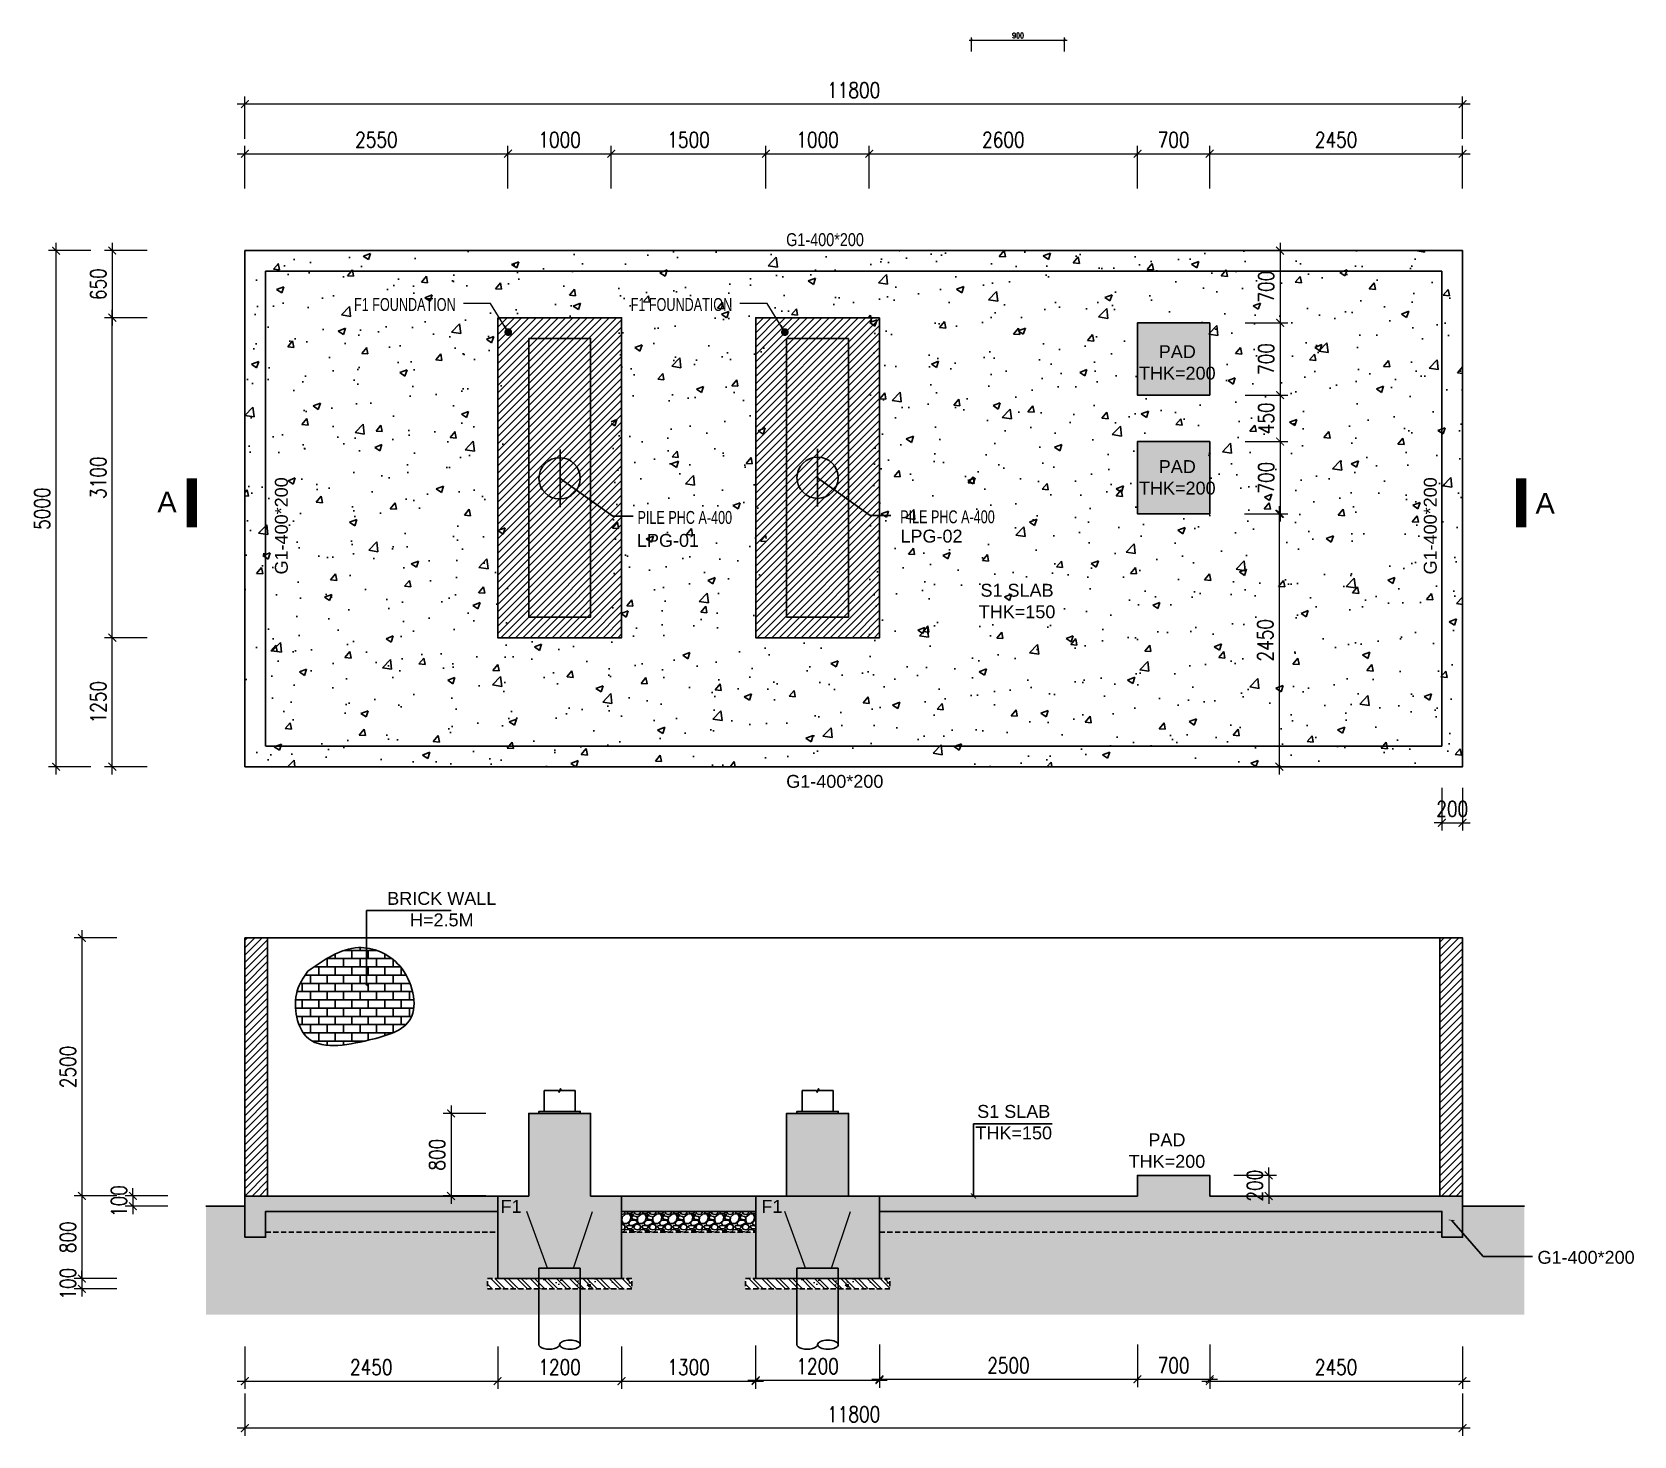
# Model space of a CAD drawing. Extents: x -1041800 to 1211622, y -13029 to 106851.
# Drawn here: x 90240 to 105763, y 33843 to 47445 of the extents above; entities that cross this region are included whole.
import ezdxf

# ---------------------------------------------------------------- set-up
doc = ezdxf.new("R2010")
doc.units = 0
doc.header["$MEASUREMENT"] = 0
doc.linetypes.add('CONTINOUS', pattern=[0])
doc.linetypes.add('HIDDEN', pattern=[0.375, 0.25, -0.125])
doc.layers.get('0').update_dxf_attribs({"lineweight": 5})
for name, color, linetype in [('AD-Dimension', 14, 'Continuous'), ('CONCRETE', 2, 'Continuous'), ('Dimension', 14, 'Continuous'), ('Hatch', 250, 'Continuous'), ('HIDDEN', 8, 'HIDDEN'), ('MANH', 9, 'Continuous')]:
    doc.layers.add(name, color=color, linetype=linetype)
doc.layers.add('Hacht', color=251, linetype='Continuous', lineweight=9)
doc.layers.add('Rebar', color=10, linetype='Continuous', lineweight=20)
doc.styles.add('Arial_1', font='arial.ttf', dxfattribs={"height": 45})
doc.styles.add('DIM', font='romans.shx', dxfattribs={"width": 0.8})
doc.styles.get("Standard").update_dxf_attribs({"font": 'arial.ttf'})
doc.dimstyles.new('20', dxfattribs={"dimscale": 20, "dimtxt": 2, "dimasz": 1, "dimexe": 1, "dimexo": 0, "dimgap": 0.8, "dimtad": 1, "dimdec": 0, "dimzin": 13, "dimdsep": 46, "dimtxsty": 'Standard', "dimblk": 'ARCHTICK', "dimcen": 1, "dimdle": 1, "dimclrd": 14, "dimclre": 14, "dimclrt": 3, "dimadec": 0, "dimazin": 0, "dimtfac": 1, "dimtdec": 0, "dimtix": 1, "dimtmove": 1, "dimatfit": 3, "dimldrblk": 'ARCHTICK', "dimfxl": 8, "dimfxlon": 1, "dimtolj": 1, "dimtzin": 13, "dimarcsym": 0})
doc.dimstyles.new('40', dxfattribs={"dimscale": 40, "dimtxt": 2, "dimasz": 1, "dimexe": 1, "dimexo": 0, "dimgap": 0.8, "dimtad": 1, "dimdec": 0, "dimzin": 13, "dimdsep": 46, "dimtxsty": 'Standard', "dimblk": 'ARCHTICK', "dimcen": 1, "dimdle": 1, "dimclrd": 14, "dimclre": 14, "dimclrt": 3, "dimadec": 0, "dimazin": 0, "dimtfac": 1, "dimtdec": 0, "dimtix": 1, "dimtmove": 1, "dimatfit": 3, "dimldrblk": 'ARCHTICK', "dimfxl": 1, "dimtolj": 1, "dimtzin": 13, "dimarcsym": 0})
doc.dimstyles.new('50', dxfattribs={"dimscale": 50, "dimtxt": 2, "dimasz": 1, "dimexe": 1, "dimexo": 0, "dimgap": 0.8, "dimtad": 1, "dimdec": 0, "dimzin": 13, "dimdsep": 46, "dimtxsty": 'Standard', "dimblk": 'ARCHTICK', "dimcen": 1, "dimdle": 1, "dimclrd": 14, "dimclre": 14, "dimclrt": 3, "dimadec": 0, "dimazin": 0, "dimtfac": 1, "dimtdec": 0, "dimtix": 1, "dimtmove": 1, "dimatfit": 3, "dimldrblk": 'ARCHTICK', "dimfxl": 8, "dimfxlon": 1, "dimtolj": 1, "dimtzin": 13, "dimarcsym": 0})
doc.dimstyles.new('AD-25', dxfattribs={"dimscale": 25, "dimtxt": 2, "dimasz": 1, "dimexe": 1, "dimexo": 0, "dimgap": 0.8, "dimtad": 1, "dimdec": 0, "dimzin": 0, "dimdsep": 46, "dimtxsty": 'DIM', "dimblk": 'ARCHTICK', "dimcen": 0.09, "dimdle": 1, "dimclrd": 14, "dimclre": 14, "dimclrt": 7, "dimadec": 0, "dimazin": 0, "dimtfac": 1, "dimtdec": 0, "dimtix": 1, "dimtmove": 2, "dimatfit": 3, "dimldrblk": 'DOT', "dimfxl": 4.5, "dimfxlon": 1, "dimtolj": 1, "dimtzin": 0, "dimlwd": 13, "dimlwe": 13, "dimarcsym": 0})
doc.dimstyles.new('AD-75', dxfattribs={"dimscale": 75, "dimtxt": 2, "dimasz": 1, "dimexe": 1, "dimexo": 0, "dimgap": 0.8, "dimtad": 1, "dimdec": 0, "dimzin": 0, "dimdsep": 46, "dimtxsty": 'DIM', "dimblk": 'ARCHTICK', "dimcen": 0.09, "dimdle": 1, "dimclrd": 14, "dimclre": 14, "dimclrt": 7, "dimadec": 0, "dimazin": 0, "dimtfac": 1, "dimtdec": 0, "dimtix": 1, "dimtmove": 2, "dimatfit": 3, "dimldrblk": 'DOT', "dimfxl": 4.5, "dimfxlon": 1, "dimtolj": 1, "dimtzin": 0, "dimlwd": 13, "dimlwe": 13, "dimarcsym": 0})

msp = doc.modelspace()

# ---------------------------------------------------------------- texts
at = {"layer": 'Dimension', "style": 'Arial_1'}
for s, width, p in [('G1-400*200', 0.8, (97547.5, 45371)), ('F1 FOUNDATION', 0.7, (93360, 44742.8)), ('F1 FOUNDATION', 0.7, (96040.5, 44742.8)), ('PILE PHC A-400', 0.7, (96106.7, 42679.6)), ('PILE PHC A-400', 0.7, (98652.1, 42685.8))]:
    msp.add_text(s, height=125, dxfattribs=dict(at, width=width)).set_placement(p)
at = {"layer": 'Dimension', "attachment_point": 2, "style": 'Arial_1'}
for s, width, insert, char_height in [('PAD\\PTHK=200 ', 1002.253, (101337.9, 44410.9), 125), ('PAD\\PTHK=200 ', 1002.253, (101337.9, 43297.3), 125), ('A', 1002.253, (91547.7, 42992.4), 200), ('A', 1002.253, (104902.9, 42979.8), 200), ('LPG-01', 3809.737, (96402.5, 42582.1), 125), ('LPG-02', 3809.737, (98955.9, 42623.7), 125), ('S1 SLAB\\PTHK=150', 3809.737, (99785, 42098.9), 125), ('G1-400*200', 3809.737, (98018.9, 40247.4), 125), ('BRICK WALL \\PH=2.5M', 5791.789, (94210.5, 39113.5), 125), ('S1 SLAB\\PTHK=150', 3809.737, (99752.9, 37049.8), 125), ('PAD\\PTHK=200 ', 1002.253, (101237.5, 36774.2), 125), ('F1', 1002.253, (94881.9, 36129.2), 125), ('F1', 1002.253, (97409.4, 36129.2), 125), ('G1-400*200', 3809.737, (105299.3, 35636), 125)]:
    msp.add_mtext_dynamic_manual_height_columns(s, width=width, gutter_width=1, heights=[0], dxfattribs=dict(at, insert=insert, char_height=char_height))
at = {"layer": 'Dimension', "char_height": 125, "attachment_point": 2, "rotation": 90, "style": 'Arial_1'}
for insert in [(92593.1, 42660.3), (103726.9, 42660.3)]:
    msp.add_mtext_dynamic_manual_height_columns('G1-400*200', width=3809.737, gutter_width=1, heights=[0], dxfattribs=dict(at, insert=insert))

# ---------------------------------------------------------------- blocks, each defined once
blk = doc.blocks.new('_ArchTick')
at = {"color": 0, "linetype": 'ByBlock', "const_width": 0.15}
blk.add_lwpolyline([(-0.5, -0.5), (0.5, 0.5)], dxfattribs=at)
blk = doc.blocks.new('*D264')
at = {"layer": 'Defpoints', "color": 0, "transparency": 16777216}
for p in [(94852, 46266), (92302, 45698), (94852, 45698)]:
    blk.add_point(p, dxfattribs=at)
at = {"layer": 'Dimension', "color": 14, "linetype": 'CONTINOUS', "lineweight": 13, "transparency": 16777216}
for p, q in [((92227, 46266), (94927, 46266)), ((92302, 45929), (92302, 46341)), ((94852, 45929), (94852, 46341))]:
    blk.add_line(p, q, dxfattribs=at)
at = {"layer": 'Dimension', "color": 14, "lineweight": 13, "transparency": 16777216, "xscale": 75, "yscale": 75, "zscale": 75, "rotation": 180}
blk.add_blockref('_ArchTick', (92302, 46266), dxfattribs=at)
at = {"layer": 'Dimension', "color": 14, "lineweight": 13, "transparency": 16777216, "xscale": 75, "yscale": 75, "zscale": 75}
blk.add_blockref('_ArchTick', (94852, 46266), dxfattribs=at)
at = {"layer": 'Dimension', "color": 7, "transparency": 16777216, "insert": (93577, 46401), "char_height": 150, "attachment_point": 5, "style": 'DIM'}
blk.add_mtext('\\A1;2550', dxfattribs=at)
blk = doc.blocks.new('_Dot')
at = {"color": 0, "linetype": 'ByBlock', "lineweight": -2}
blk.add_line((-0.5, 0), (-1, 0), dxfattribs=at)
at = {"color": 0, "linetype": 'ByBlock', "const_width": 0.5}
blk.add_lwpolyline([(-0.25, 0, 1), (0.25, 0, 1)], format="xyb", close=True, dxfattribs=at)
blk = doc.blocks.new('*D265')
at = {"layer": 'Defpoints', "color": 0, "transparency": 16777216}
for p in [(95852, 46266), (94852, 45698), (95852, 45698)]:
    blk.add_point(p, dxfattribs=at)
at = {"layer": 'Dimension', "color": 14, "linetype": 'CONTINOUS', "lineweight": 13, "transparency": 16777216}
for p, q in [((94777, 46266), (95927, 46266)), ((94852, 45929), (94852, 46341)), ((95852, 45929), (95852, 46341))]:
    blk.add_line(p, q, dxfattribs=at)
at = {"layer": 'Dimension', "color": 14, "lineweight": 13, "transparency": 16777216, "xscale": 75, "yscale": 75, "zscale": 75, "rotation": 180}
blk.add_blockref('_ArchTick', (94852, 46266), dxfattribs=at)
at = {"layer": 'Dimension', "color": 14, "lineweight": 13, "transparency": 16777216, "xscale": 75, "yscale": 75, "zscale": 75}
blk.add_blockref('_ArchTick', (95852, 46266), dxfattribs=at)
at = {"layer": 'Dimension', "color": 7, "transparency": 16777216, "insert": (95352, 46401), "char_height": 150, "attachment_point": 5, "style": 'DIM'}
blk.add_mtext('\\A1;1000', dxfattribs=at)
blk = doc.blocks.new('*D266')
at = {"layer": 'Defpoints', "color": 0, "transparency": 16777216}
for p in [(97352, 46266), (95852, 45698), (97352, 45698)]:
    blk.add_point(p, dxfattribs=at)
at = {"layer": 'Dimension', "color": 14, "linetype": 'CONTINOUS', "lineweight": 13, "transparency": 16777216}
for p, q in [((95777, 46266), (97427, 46266)), ((95852, 45929), (95852, 46341)), ((97352, 45929), (97352, 46341))]:
    blk.add_line(p, q, dxfattribs=at)
at = {"layer": 'Dimension', "color": 14, "lineweight": 13, "transparency": 16777216, "xscale": 75, "yscale": 75, "zscale": 75, "rotation": 180}
blk.add_blockref('_ArchTick', (95852, 46266), dxfattribs=at)
at = {"layer": 'Dimension', "color": 14, "lineweight": 13, "transparency": 16777216, "xscale": 75, "yscale": 75, "zscale": 75}
blk.add_blockref('_ArchTick', (97352, 46266), dxfattribs=at)
at = {"layer": 'Dimension', "color": 7, "transparency": 16777216, "insert": (96602, 46401), "char_height": 150, "attachment_point": 5, "style": 'DIM'}
blk.add_mtext('\\A1;1500', dxfattribs=at)
blk = doc.blocks.new('*D267')
at = {"layer": 'Defpoints', "color": 0, "transparency": 16777216}
for p in [(98352, 46266), (97352, 45698), (98352, 45698)]:
    blk.add_point(p, dxfattribs=at)
at = {"layer": 'Dimension', "color": 14, "linetype": 'CONTINOUS', "lineweight": 13, "transparency": 16777216}
for p, q in [((97277, 46266), (98427, 46266)), ((97352, 45929), (97352, 46341)), ((98352, 45929), (98352, 46341))]:
    blk.add_line(p, q, dxfattribs=at)
at = {"layer": 'Dimension', "color": 14, "lineweight": 13, "transparency": 16777216, "xscale": 75, "yscale": 75, "zscale": 75, "rotation": 180}
blk.add_blockref('_ArchTick', (97352, 46266), dxfattribs=at)
at = {"layer": 'Dimension', "color": 14, "lineweight": 13, "transparency": 16777216, "xscale": 75, "yscale": 75, "zscale": 75}
blk.add_blockref('_ArchTick', (98352, 46266), dxfattribs=at)
at = {"layer": 'Dimension', "color": 7, "transparency": 16777216, "insert": (97852, 46401), "char_height": 150, "attachment_point": 5, "style": 'DIM'}
blk.add_mtext('\\A1;1000', dxfattribs=at)
blk = doc.blocks.new('*D268')
at = {"layer": 'Defpoints', "color": 0, "transparency": 16777216}
for p in [(100952, 46266), (98352, 45698), (100952, 45698)]:
    blk.add_point(p, dxfattribs=at)
at = {"layer": 'Dimension', "color": 14, "linetype": 'CONTINOUS', "lineweight": 13, "transparency": 16777216}
for p, q in [((98277, 46266), (101027, 46266)), ((98352, 45929), (98352, 46341)), ((100952, 45929), (100952, 46341))]:
    blk.add_line(p, q, dxfattribs=at)
at = {"layer": 'Dimension', "color": 14, "lineweight": 13, "transparency": 16777216, "xscale": 75, "yscale": 75, "zscale": 75, "rotation": 180}
blk.add_blockref('_ArchTick', (98352, 46266), dxfattribs=at)
at = {"layer": 'Dimension', "color": 14, "lineweight": 13, "transparency": 16777216, "xscale": 75, "yscale": 75, "zscale": 75}
blk.add_blockref('_ArchTick', (100952, 46266), dxfattribs=at)
at = {"layer": 'Dimension', "color": 7, "transparency": 16777216, "insert": (99652, 46401), "char_height": 150, "attachment_point": 5, "style": 'DIM'}
blk.add_mtext('\\A1;2600', dxfattribs=at)
blk = doc.blocks.new('*D269')
at = {"layer": 'Defpoints', "color": 0, "transparency": 16777216}
for p in [(101652, 46266), (100952, 45698), (101652, 45698)]:
    blk.add_point(p, dxfattribs=at)
at = {"layer": 'Dimension', "color": 14, "linetype": 'CONTINOUS', "lineweight": 13, "transparency": 16777216}
for p, q in [((100877, 46266), (101727, 46266)), ((100952, 45929), (100952, 46341)), ((101652, 45929), (101652, 46341))]:
    blk.add_line(p, q, dxfattribs=at)
at = {"layer": 'Dimension', "color": 14, "lineweight": 13, "transparency": 16777216, "xscale": 75, "yscale": 75, "zscale": 75, "rotation": 180}
blk.add_blockref('_ArchTick', (100952, 46266), dxfattribs=at)
at = {"layer": 'Dimension', "color": 14, "lineweight": 13, "transparency": 16777216, "xscale": 75, "yscale": 75, "zscale": 75}
blk.add_blockref('_ArchTick', (101652, 46266), dxfattribs=at)
at = {"layer": 'Dimension', "color": 7, "transparency": 16777216, "insert": (101302, 46401), "char_height": 150, "attachment_point": 5, "style": 'DIM'}
blk.add_mtext('\\A1;700', dxfattribs=at)
blk = doc.blocks.new('*D270')
at = {"layer": 'Defpoints', "color": 0, "transparency": 16777216}
for p in [(104102, 46266), (101652, 45698), (104102, 45698)]:
    blk.add_point(p, dxfattribs=at)
at = {"layer": 'Dimension', "color": 14, "linetype": 'CONTINOUS', "lineweight": 13, "transparency": 16777216}
for p, q in [((101577, 46266), (104177, 46266)), ((101652, 45929), (101652, 46341)), ((104102, 45929), (104102, 46341))]:
    blk.add_line(p, q, dxfattribs=at)
at = {"layer": 'Dimension', "color": 14, "lineweight": 13, "transparency": 16777216, "xscale": 75, "yscale": 75, "zscale": 75, "rotation": 180}
blk.add_blockref('_ArchTick', (101652, 46266), dxfattribs=at)
at = {"layer": 'Dimension', "color": 14, "lineweight": 13, "transparency": 16777216, "xscale": 75, "yscale": 75, "zscale": 75}
blk.add_blockref('_ArchTick', (104102, 46266), dxfattribs=at)
at = {"layer": 'Dimension', "color": 7, "transparency": 16777216, "insert": (102877, 46401), "char_height": 150, "attachment_point": 5, "style": 'DIM'}
blk.add_mtext('\\A1;2450', dxfattribs=at)
blk = doc.blocks.new('*D271')
at = {"layer": 'Defpoints', "color": 0, "transparency": 16777216}
for p in [(91622, 45327), (91017, 44677), (91622, 44677)]:
    blk.add_point(p, dxfattribs=at)
at = {"layer": 'Dimension', "color": 14, "linetype": 'CONTINOUS', "lineweight": 13, "transparency": 16777216}
for p, q in [((91017, 45402), (91017, 44602)), ((91355, 45327), (90942, 45327)), ((91355, 44677), (90942, 44677))]:
    blk.add_line(p, q, dxfattribs=at)
at = {"layer": 'Dimension', "color": 14, "lineweight": 13, "transparency": 16777216, "xscale": 75, "yscale": 75, "zscale": 75}
for p, rotation in [((91017, 45327), 90), ((91017, 44677), 270)]:
    blk.add_blockref('_ArchTick', p, dxfattribs=dict(at, rotation=rotation))
at = {"layer": 'Dimension', "color": 7, "transparency": 16777216, "insert": (90882, 45002), "char_height": 150, "attachment_point": 5, "rotation": 90, "style": 'DIM'}
blk.add_mtext('\\A1;650', dxfattribs=at)
blk = doc.blocks.new('*D272')
at = {"layer": 'Defpoints', "color": 0, "transparency": 16777216}
for p in [(90473, 45327), (91622, 45327), (91622, 40327)]:
    blk.add_point(p, dxfattribs=at)
at = {"layer": 'Dimension', "color": 14, "linetype": 'CONTINOUS', "lineweight": 13, "transparency": 16777216}
for p, q in [((90473, 40252), (90473, 45402)), ((90811, 45327), (90398, 45327)), ((90811, 40327), (90398, 40327))]:
    blk.add_line(p, q, dxfattribs=at)
at = {"layer": 'Dimension', "color": 14, "lineweight": 13, "transparency": 16777216, "xscale": 75, "yscale": 75, "zscale": 75}
for p, rotation in [((90473, 45327), 90), ((90473, 40327), 270)]:
    blk.add_blockref('_ArchTick', p, dxfattribs=dict(at, rotation=rotation))
at = {"layer": 'Dimension', "color": 7, "transparency": 16777216, "insert": (90338, 42827), "char_height": 150, "attachment_point": 5, "rotation": 90, "style": 'DIM'}
blk.add_mtext('\\A1;5000', dxfattribs=at)
blk = doc.blocks.new('*D273')
at = {"layer": 'Defpoints', "color": 0, "transparency": 16777216}
for p in [(92302, 46747), (92302, 45579), (104102, 45579)]:
    blk.add_point(p, dxfattribs=at)
at = {"layer": 'Dimension', "color": 14, "linetype": 'CONTINOUS', "lineweight": 13, "transparency": 16777216}
for p, q in [((104177, 46747), (92227, 46747)), ((92302, 46409), (92302, 46822)), ((104102, 46409), (104102, 46822))]:
    blk.add_line(p, q, dxfattribs=at)
at = {"layer": 'Dimension', "color": 14, "lineweight": 13, "transparency": 16777216, "xscale": 75, "yscale": 75, "zscale": 75, "rotation": 180}
blk.add_blockref('_ArchTick', (92302, 46747), dxfattribs=at)
at = {"layer": 'Dimension', "color": 14, "lineweight": 13, "transparency": 16777216, "xscale": 75, "yscale": 75, "zscale": 75}
blk.add_blockref('_ArchTick', (104102, 46747), dxfattribs=at)
at = {"layer": 'Dimension', "color": 7, "transparency": 16777216, "insert": (98202, 46882), "char_height": 150, "attachment_point": 5, "style": 'DIM'}
blk.add_mtext('\\A1;11800', dxfattribs=at)
blk = doc.blocks.new('*D279')
at = {"layer": 'Defpoints', "color": 0, "transparency": 16777216}
for p in [(101837, 45327), (101652, 44627), (102334, 44627)]:
    blk.add_point(p, dxfattribs=at)
at = {"layer": 'Dimension', "color": 14, "linetype": 'CONTINOUS', "lineweight": 13, "transparency": 16777216}
for p, q in [((102334, 45402), (102334, 44552)), ((101997, 45327), (102409, 45327)), ((101997, 44627), (102409, 44627))]:
    blk.add_line(p, q, dxfattribs=at)
at = {"layer": 'Dimension', "color": 14, "lineweight": 13, "transparency": 16777216, "xscale": 75, "yscale": 75, "zscale": 75}
for p, rotation in [((102334, 45327), 90), ((102334, 44627), 270)]:
    blk.add_blockref('_ArchTick', p, dxfattribs=dict(at, rotation=rotation))
at = {"layer": 'Dimension', "color": 7, "transparency": 16777216, "insert": (102199, 44977), "char_height": 150, "attachment_point": 5, "rotation": 90, "style": 'DIM'}
blk.add_mtext('\\A1;700', dxfattribs=at)
blk = doc.blocks.new('*D274')
at = {"layer": 'Defpoints', "color": 0, "transparency": 16777216}
for p in [(101837, 44627), (101837, 43927), (102334, 43927)]:
    blk.add_point(p, dxfattribs=at)
at = {"layer": 'Dimension', "color": 14, "linetype": 'CONTINOUS', "lineweight": 13, "transparency": 16777216}
for p, q in [((101997, 44627), (102409, 44627)), ((102334, 44702), (102334, 43852)), ((101997, 43927), (102409, 43927))]:
    blk.add_line(p, q, dxfattribs=at)
at = {"layer": 'Dimension', "color": 14, "lineweight": 13, "transparency": 16777216, "xscale": 75, "yscale": 75, "zscale": 75}
for p, rotation in [((102334, 44627), 90), ((102334, 43927), 270)]:
    blk.add_blockref('_ArchTick', p, dxfattribs=dict(at, rotation=rotation))
at = {"layer": 'Dimension', "color": 7, "transparency": 16777216, "insert": (102199, 44277), "char_height": 150, "attachment_point": 5, "rotation": 90, "style": 'DIM'}
blk.add_mtext('\\A1;700', dxfattribs=at)
blk = doc.blocks.new('*D275')
at = {"layer": 'Defpoints', "color": 0, "transparency": 16777216}
for p in [(101837, 43927), (101837, 43477), (102334, 43477)]:
    blk.add_point(p, dxfattribs=at)
at = {"layer": 'Dimension', "color": 14, "linetype": 'CONTINOUS', "lineweight": 13, "transparency": 16777216}
for p, q in [((102334, 44002), (102334, 43402)), ((101997, 43927), (102409, 43927)), ((101997, 43477), (102409, 43477))]:
    blk.add_line(p, q, dxfattribs=at)
at = {"layer": 'Dimension', "color": 14, "lineweight": 13, "transparency": 16777216, "xscale": 75, "yscale": 75, "zscale": 75}
for p, rotation in [((102334, 43927), 90), ((102334, 43477), 270)]:
    blk.add_blockref('_ArchTick', p, dxfattribs=dict(at, rotation=rotation))
at = {"layer": 'Dimension', "color": 7, "transparency": 16777216, "insert": (102199, 43702), "char_height": 150, "attachment_point": 5, "rotation": 90, "style": 'DIM'}
blk.add_mtext('\\A1;450', dxfattribs=at)
blk = doc.blocks.new('*D276')
at = {"layer": 'Defpoints', "color": 0, "transparency": 16777216}
for p in [(101837, 43477), (101837, 42777), (102334, 42777)]:
    blk.add_point(p, dxfattribs=at)
at = {"layer": 'Dimension', "color": 14, "linetype": 'CONTINOUS', "lineweight": 13, "transparency": 16777216}
for p, q in [((101997, 43477), (102409, 43477)), ((102334, 43552), (102334, 42702)), ((101997, 42777), (102409, 42777))]:
    blk.add_line(p, q, dxfattribs=at)
at = {"layer": 'Dimension', "color": 14, "lineweight": 13, "transparency": 16777216, "xscale": 75, "yscale": 75, "zscale": 75}
for p, rotation in [((102334, 43477), 90), ((102334, 42777), 270)]:
    blk.add_blockref('_ArchTick', p, dxfattribs=dict(at, rotation=rotation))
at = {"layer": 'Dimension', "color": 7, "transparency": 16777216, "insert": (102199, 43127), "char_height": 150, "attachment_point": 5, "rotation": 90, "style": 'DIM'}
blk.add_mtext('\\A1;700', dxfattribs=at)
blk = doc.blocks.new('*D280')
at = {"layer": 'Defpoints', "color": 0, "transparency": 16777216}
for p in [(101652, 42777), (101829, 40327), (102326, 40327)]:
    blk.add_point(p, dxfattribs=at)
at = {"layer": 'Dimension', "color": 14, "linetype": 'CONTINOUS', "lineweight": 13, "transparency": 16777216}
for p, q in [((102326, 42852), (102326, 40252)), ((101988, 42777), (102401, 42777)), ((101988, 40327), (102401, 40327))]:
    blk.add_line(p, q, dxfattribs=at)
at = {"layer": 'Dimension', "color": 14, "lineweight": 13, "transparency": 16777216, "xscale": 75, "yscale": 75, "zscale": 75}
for p, rotation in [((102326, 42777), 90), ((102326, 40327), 270)]:
    blk.add_blockref('_ArchTick', p, dxfattribs=dict(at, rotation=rotation))
at = {"layer": 'Dimension', "color": 7, "transparency": 16777216, "insert": (102191, 41552), "char_height": 150, "attachment_point": 5, "rotation": 90, "style": 'DIM'}
blk.add_mtext('\\A1;2450', dxfattribs=at)
blk = doc.blocks.new('*D281')
at = {"layer": 'Defpoints', "color": 0, "transparency": 16777216}
for p in [(101652, 36368), (101652, 36168), (102224, 36168)]:
    blk.add_point(p, dxfattribs=at)
at = {"layer": 'Dimension', "color": 14, "linetype": 'CONTINOUS', "lineweight": 13, "transparency": 16777216}
for p, q in [((101886, 36368), (102299, 36368)), ((102224, 36368), (102224, 36443)), ((102224, 36368), (102224, 36168)), ((101886, 36168), (102299, 36168)), ((102224, 36168), (102224, 36093))]:
    blk.add_line(p, q, dxfattribs=at)
at = {"layer": 'Dimension', "color": 14, "lineweight": 13, "transparency": 16777216, "xscale": 75, "yscale": 75, "zscale": 75}
for p, rotation in [((102224, 36368), 270), ((102224, 36168), 90)]:
    blk.add_blockref('_ArchTick', p, dxfattribs=dict(at, rotation=rotation))
at = {"layer": 'Dimension', "color": 7, "transparency": 16777216, "insert": (102089, 36268), "char_height": 150, "attachment_point": 5, "rotation": 90, "style": 'DIM'}
blk.add_mtext('\\A1;200', dxfattribs=at)
blk = doc.blocks.new('*D277')
at = {"layer": 'Defpoints', "color": 0, "transparency": 16777216}
for p in [(92302, 38668), (90723, 36168), (92302, 36168)]:
    blk.add_point(p, dxfattribs=at)
at = {"layer": 'Dimension', "color": 14, "linetype": 'CONTINOUS', "lineweight": 13, "transparency": 16777216}
for p, q in [((91060, 38668), (90648, 38668)), ((90723, 38743), (90723, 36093)), ((91060, 36168), (90648, 36168))]:
    blk.add_line(p, q, dxfattribs=at)
at = {"layer": 'Dimension', "color": 14, "lineweight": 13, "transparency": 16777216, "xscale": 75, "yscale": 75, "zscale": 75}
for p, rotation in [((90723, 38668), 90), ((90723, 36168), 270)]:
    blk.add_blockref('_ArchTick', p, dxfattribs=dict(at, rotation=rotation))
at = {"layer": 'Dimension', "color": 7, "transparency": 16777216, "insert": (90588, 37418), "char_height": 150, "attachment_point": 5, "rotation": 90, "style": 'DIM'}
blk.add_mtext('\\A1;2500', dxfattribs=at)
blk = doc.blocks.new('*D250')
at = {"layer": 'Defpoints', "color": 0, "transparency": 16777216}
for p in [(94844, 36968), (94300, 36168), (94844, 36168)]:
    blk.add_point(p, dxfattribs=at)
at = {"layer": 'Dimension', "color": 14, "linetype": 'CONTINOUS', "lineweight": 13, "transparency": 16777216}
for p, q in [((94637, 36968), (94225, 36968)), ((94300, 37043), (94300, 36093)), ((94637, 36168), (94225, 36168))]:
    blk.add_line(p, q, dxfattribs=at)
at = {"layer": 'Dimension', "color": 14, "lineweight": 13, "transparency": 16777216, "xscale": 75, "yscale": 75, "zscale": 75}
for p, rotation in [((94300, 36968), 90), ((94300, 36168), 270)]:
    blk.add_blockref('_ArchTick', p, dxfattribs=dict(at, rotation=rotation))
at = {"layer": 'Dimension', "color": 7, "transparency": 16777216, "insert": (94165, 36568), "char_height": 150, "attachment_point": 5, "rotation": 90, "style": 'DIM'}
blk.add_mtext('\\A1;800', dxfattribs=at)
blk = doc.blocks.new('*D251')
at = {"layer": 'Defpoints', "color": 0, "transparency": 16777216}
for p in [(91267, 36168), (90723, 35368), (91267, 35368)]:
    blk.add_point(p, dxfattribs=at)
at = {"layer": 'Dimension', "color": 14, "linetype": 'CONTINOUS', "lineweight": 13, "transparency": 16777216}
for p, q in [((90723, 36243), (90723, 35293)), ((91060, 36168), (90648, 36168)), ((91060, 35368), (90648, 35368))]:
    blk.add_line(p, q, dxfattribs=at)
at = {"layer": 'Dimension', "color": 14, "lineweight": 13, "transparency": 16777216, "xscale": 75, "yscale": 75, "zscale": 75}
for p, rotation in [((90723, 36168), 90), ((90723, 35368), 270)]:
    blk.add_blockref('_ArchTick', p, dxfattribs=dict(at, rotation=rotation))
at = {"layer": 'Dimension', "color": 7, "transparency": 16777216, "insert": (90588, 35768), "char_height": 150, "attachment_point": 5, "rotation": 90, "style": 'DIM'}
blk.add_mtext('\\A1;800', dxfattribs=at)
blk = doc.blocks.new('*D252')
at = {"layer": 'Defpoints', "color": 0, "transparency": 16777216}
for p in [(90723, 35268), (91267, 35368), (91267, 35268)]:
    blk.add_point(p, dxfattribs=at)
at = {"layer": 'Dimension', "color": 14, "linetype": 'CONTINOUS', "lineweight": 13, "transparency": 16777216}
for p, q in [((90723, 35368), (90723, 35443)), ((91060, 35368), (90648, 35368)), ((91060, 35268), (90648, 35268)), ((90723, 35368), (90723, 35268)), ((90723, 35268), (90723, 35193))]:
    blk.add_line(p, q, dxfattribs=at)
at = {"layer": 'Dimension', "color": 14, "lineweight": 13, "transparency": 16777216, "xscale": 75, "yscale": 75, "zscale": 75}
for p, rotation in [((90723, 35368), 270), ((90723, 35268), 90)]:
    blk.add_blockref('_ArchTick', p, dxfattribs=dict(at, rotation=rotation))
at = {"layer": 'Dimension', "color": 7, "transparency": 16777216, "insert": (90588, 35318), "char_height": 150, "attachment_point": 5, "rotation": 90, "style": 'DIM'}
blk.add_mtext('\\A1;100', dxfattribs=at)
blk = doc.blocks.new('*D278')
at = {"layer": 'Defpoints', "color": 0, "transparency": 16777216}
for p in [(91217, 36068), (91761, 36168), (91924, 36068)]:
    blk.add_point(p, dxfattribs=at)
at = {"layer": 'Dimension', "color": 14, "linetype": 'CONTINOUS', "lineweight": 13, "transparency": 16777216}
for p, q in [((91217, 36168), (91217, 36243)), ((91555, 36168), (91142, 36168)), ((91555, 36068), (91142, 36068)), ((91217, 36168), (91217, 36068)), ((91217, 36068), (91217, 35993))]:
    blk.add_line(p, q, dxfattribs=at)
at = {"layer": 'Dimension', "color": 14, "lineweight": 13, "transparency": 16777216, "xscale": 75, "yscale": 75, "zscale": 75}
for p, rotation in [((91217, 36168), 270), ((91217, 36068), 90)]:
    blk.add_blockref('_ArchTick', p, dxfattribs=dict(at, rotation=rotation))
at = {"layer": 'Dimension', "color": 7, "transparency": 16777216, "insert": (91082, 36118), "char_height": 150, "attachment_point": 5, "rotation": 90, "style": 'DIM'}
blk.add_mtext('\\A1;100', dxfattribs=at)
blk = doc.blocks.new('*D253')
at = {"layer": 'Defpoints', "color": 0, "transparency": 16777216}
for p in [(92302, 34936), (94752, 34936), (94752, 34374)]:
    blk.add_point(p, dxfattribs=at)
at = {"layer": 'Dimension', "color": 14, "linetype": 'CONTINOUS', "lineweight": 13, "transparency": 16777216}
for p, q in [((92302, 34711), (92302, 34299)), ((94752, 34711), (94752, 34299)), ((92227, 34374), (94827, 34374))]:
    blk.add_line(p, q, dxfattribs=at)
at = {"layer": 'Dimension', "color": 14, "lineweight": 13, "transparency": 16777216, "xscale": 75, "yscale": 75, "zscale": 75, "rotation": 180}
blk.add_blockref('_ArchTick', (92302, 34374), dxfattribs=at)
at = {"layer": 'Dimension', "color": 14, "lineweight": 13, "transparency": 16777216, "xscale": 75, "yscale": 75, "zscale": 75}
blk.add_blockref('_ArchTick', (94752, 34374), dxfattribs=at)
at = {"layer": 'Dimension', "color": 7, "transparency": 16777216, "insert": (93527, 34509), "char_height": 150, "attachment_point": 5, "style": 'DIM'}
blk.add_mtext('\\A1;2450', dxfattribs=at)
blk = doc.blocks.new('*D254')
at = {"layer": 'Defpoints', "color": 0, "transparency": 16777216}
for p in [(94752, 34936), (95952, 34936), (95952, 34374)]:
    blk.add_point(p, dxfattribs=at)
at = {"layer": 'Dimension', "color": 14, "linetype": 'CONTINOUS', "lineweight": 13, "transparency": 16777216}
for p, q in [((94752, 34711), (94752, 34299)), ((95952, 34711), (95952, 34299)), ((94677, 34374), (96027, 34374))]:
    blk.add_line(p, q, dxfattribs=at)
at = {"layer": 'Dimension', "color": 14, "lineweight": 13, "transparency": 16777216, "xscale": 75, "yscale": 75, "zscale": 75, "rotation": 180}
blk.add_blockref('_ArchTick', (94752, 34374), dxfattribs=at)
at = {"layer": 'Dimension', "color": 14, "lineweight": 13, "transparency": 16777216, "xscale": 75, "yscale": 75, "zscale": 75}
blk.add_blockref('_ArchTick', (95952, 34374), dxfattribs=at)
at = {"layer": 'Dimension', "color": 7, "transparency": 16777216, "insert": (95352, 34509), "char_height": 150, "attachment_point": 5, "style": 'DIM'}
blk.add_mtext('\\A1;1200', dxfattribs=at)
blk = doc.blocks.new('*D255')
at = {"layer": 'Defpoints', "color": 0, "transparency": 16777216}
for p in [(95952, 34936), (97252, 34936), (97252, 34374)]:
    blk.add_point(p, dxfattribs=at)
at = {"layer": 'Dimension', "color": 14, "linetype": 'CONTINOUS', "lineweight": 13, "transparency": 16777216}
for p, q in [((95952, 34711), (95952, 34299)), ((97252, 34711), (97252, 34299)), ((95877, 34374), (97327, 34374))]:
    blk.add_line(p, q, dxfattribs=at)
at = {"layer": 'Dimension', "color": 14, "lineweight": 13, "transparency": 16777216, "xscale": 75, "yscale": 75, "zscale": 75, "rotation": 180}
blk.add_blockref('_ArchTick', (95952, 34374), dxfattribs=at)
at = {"layer": 'Dimension', "color": 14, "lineweight": 13, "transparency": 16777216, "xscale": 75, "yscale": 75, "zscale": 75}
blk.add_blockref('_ArchTick', (97252, 34374), dxfattribs=at)
at = {"layer": 'Dimension', "color": 7, "transparency": 16777216, "insert": (96602, 34509), "char_height": 150, "attachment_point": 5, "style": 'DIM'}
blk.add_mtext('\\A1;1300', dxfattribs=at)
blk = doc.blocks.new('*D256')
at = {"layer": 'Defpoints', "color": 0, "transparency": 16777216}
for p in [(97252, 34936), (98452, 34936), (98452, 34383)]:
    blk.add_point(p, dxfattribs=at)
at = {"layer": 'Dimension', "color": 14, "linetype": 'CONTINOUS', "lineweight": 13, "transparency": 16777216}
for p, q in [((97252, 34720), (97252, 34308)), ((98452, 34720), (98452, 34308)), ((97177, 34383), (98527, 34383))]:
    blk.add_line(p, q, dxfattribs=at)
at = {"layer": 'Dimension', "color": 14, "lineweight": 13, "transparency": 16777216, "xscale": 75, "yscale": 75, "zscale": 75, "rotation": 180}
blk.add_blockref('_ArchTick', (97252, 34383), dxfattribs=at)
at = {"layer": 'Dimension', "color": 14, "lineweight": 13, "transparency": 16777216, "xscale": 75, "yscale": 75, "zscale": 75}
blk.add_blockref('_ArchTick', (98452, 34383), dxfattribs=at)
at = {"layer": 'Dimension', "color": 7, "transparency": 16777216, "insert": (97852, 34518), "char_height": 150, "attachment_point": 5, "style": 'DIM'}
blk.add_mtext('\\A1;1200', dxfattribs=at)
blk = doc.blocks.new('*D257')
at = {"layer": 'Defpoints', "color": 0, "transparency": 16777216}
for p in [(98452, 34936), (100952, 34936), (100952, 34392)]:
    blk.add_point(p, dxfattribs=at)
at = {"layer": 'Dimension', "color": 14, "linetype": 'CONTINOUS', "lineweight": 13, "transparency": 16777216}
for p, q in [((98452, 34729), (98452, 34317)), ((100952, 34729), (100952, 34317)), ((98377, 34392), (101027, 34392))]:
    blk.add_line(p, q, dxfattribs=at)
at = {"layer": 'Dimension', "color": 14, "lineweight": 13, "transparency": 16777216, "xscale": 75, "yscale": 75, "zscale": 75, "rotation": 180}
blk.add_blockref('_ArchTick', (98452, 34392), dxfattribs=at)
at = {"layer": 'Dimension', "color": 14, "lineweight": 13, "transparency": 16777216, "xscale": 75, "yscale": 75, "zscale": 75}
blk.add_blockref('_ArchTick', (100952, 34392), dxfattribs=at)
at = {"layer": 'Dimension', "color": 7, "transparency": 16777216, "insert": (99702, 34527), "char_height": 150, "attachment_point": 5, "style": 'DIM'}
blk.add_mtext('\\A1;2500', dxfattribs=at)
blk = doc.blocks.new('*D258')
at = {"layer": 'Defpoints', "color": 0, "transparency": 16777216}
for p in [(100952, 34936), (101652, 34936), (101652, 34392)]:
    blk.add_point(p, dxfattribs=at)
at = {"layer": 'Dimension', "color": 14, "linetype": 'CONTINOUS', "lineweight": 13, "transparency": 16777216}
for p, q in [((100952, 34729), (100952, 34317)), ((101652, 34729), (101652, 34317)), ((100877, 34392), (101727, 34392))]:
    blk.add_line(p, q, dxfattribs=at)
at = {"layer": 'Dimension', "color": 14, "lineweight": 13, "transparency": 16777216, "xscale": 75, "yscale": 75, "zscale": 75, "rotation": 180}
blk.add_blockref('_ArchTick', (100952, 34392), dxfattribs=at)
at = {"layer": 'Dimension', "color": 14, "lineweight": 13, "transparency": 16777216, "xscale": 75, "yscale": 75, "zscale": 75}
blk.add_blockref('_ArchTick', (101652, 34392), dxfattribs=at)
at = {"layer": 'Dimension', "color": 7, "transparency": 16777216, "insert": (101302, 34527), "char_height": 150, "attachment_point": 5, "style": 'DIM'}
blk.add_mtext('\\A1;700', dxfattribs=at)
blk = doc.blocks.new('*D259')
at = {"layer": 'Defpoints', "color": 0, "transparency": 16777216}
for p in [(101652, 34936), (104102, 34936), (104102, 34374)]:
    blk.add_point(p, dxfattribs=at)
at = {"layer": 'Dimension', "color": 14, "linetype": 'CONTINOUS', "lineweight": 13, "transparency": 16777216}
for p, q in [((101652, 34711), (101652, 34299)), ((104102, 34711), (104102, 34299)), ((101577, 34374), (104177, 34374))]:
    blk.add_line(p, q, dxfattribs=at)
at = {"layer": 'Dimension', "color": 14, "lineweight": 13, "transparency": 16777216, "xscale": 75, "yscale": 75, "zscale": 75, "rotation": 180}
blk.add_blockref('_ArchTick', (101652, 34374), dxfattribs=at)
at = {"layer": 'Dimension', "color": 14, "lineweight": 13, "transparency": 16777216, "xscale": 75, "yscale": 75, "zscale": 75}
blk.add_blockref('_ArchTick', (104102, 34374), dxfattribs=at)
at = {"layer": 'Dimension', "color": 7, "transparency": 16777216, "insert": (102877, 34509), "char_height": 150, "attachment_point": 5, "style": 'DIM'}
blk.add_mtext('\\A1;2450', dxfattribs=at)
blk = doc.blocks.new('*D260')
at = {"layer": 'Defpoints', "color": 0, "transparency": 16777216}
for p in [(92302, 34862), (104102, 34862), (92302, 33918)]:
    blk.add_point(p, dxfattribs=at)
at = {"layer": 'Dimension', "color": 14, "linetype": 'CONTINOUS', "lineweight": 13, "transparency": 16777216}
for p, q in [((92302, 34255), (92302, 33843)), ((104102, 34255), (104102, 33843)), ((104177, 33918), (92227, 33918))]:
    blk.add_line(p, q, dxfattribs=at)
at = {"layer": 'Dimension', "color": 14, "lineweight": 13, "transparency": 16777216, "xscale": 75, "yscale": 75, "zscale": 75, "rotation": 180}
blk.add_blockref('_ArchTick', (92302, 33918), dxfattribs=at)
at = {"layer": 'Dimension', "color": 14, "lineweight": 13, "transparency": 16777216, "xscale": 75, "yscale": 75, "zscale": 75}
blk.add_blockref('_ArchTick', (104102, 33918), dxfattribs=at)
at = {"layer": 'Dimension', "color": 7, "transparency": 16777216, "insert": (98202, 34053), "char_height": 150, "attachment_point": 5, "style": 'DIM'}
blk.add_mtext('\\A1;11800', dxfattribs=at)
blk = doc.blocks.new('A$C068B2F09')
at = {"layer": 'Dimension', "linetype": 'Continuous', "flags": 128}
for points in [[(117, 784), (117, 45)], [(117, 784), (517, 784)], [(517, 784), (517, 45)]]:
    blk.add_lwpolyline(points, dxfattribs=at)
at = {"layer": 'Dimension', "linetype": 'Continuous'}
blk.add_ellipse((217, 44), major_axis=(-100, 0), ratio=0.440396, start_param=6.253819, end_param=9.424778, dxfattribs=at)
blk.add_ellipse((417, 44), major_axis=(-100, 0), ratio=0.440396, dxfattribs=at)
at = {"layer": 'Rebar', "linetype": 'Continuous'}
for points in [[(200, 784), (0, 1334)], [(451, 784), (635, 1334)]]:
    blk.add_lwpolyline(points, dxfattribs=at)
blk = doc.blocks.new('*D261')
at = {"layer": 'AD-Dimension', "color": 14, "linetype": 'CONTINOUS', "lineweight": 13, "ltscale": 100, "transparency": 16777216}
for p, q in [((99320, 47367), (100270, 47367)), ((99345, 47255), (99345, 47392)), ((100245, 47255), (100245, 47392))]:
    blk.add_line(p, q, dxfattribs=at)
at = {"layer": 'Defpoints', "color": 0, "ltscale": 100, "transparency": 16777216}
for p in [(100245, 47367), (99345, 47046), (100245, 47046)]:
    blk.add_point(p, dxfattribs=at)
at = {"layer": 'AD-Dimension', "color": 14, "lineweight": 13, "ltscale": 100, "transparency": 16777216, "xscale": 25, "yscale": 25, "zscale": 25, "rotation": 180}
blk.add_blockref('_ArchTick', (99345, 47367), dxfattribs=at)
at = {"layer": 'AD-Dimension', "color": 14, "lineweight": 13, "ltscale": 100, "transparency": 16777216, "xscale": 25, "yscale": 25, "zscale": 25}
blk.add_blockref('_ArchTick', (100245, 47367), dxfattribs=at)
at = {"layer": 'AD-Dimension', "color": 7, "ltscale": 100, "transparency": 16777216, "insert": (99795, 47412), "char_height": 50, "attachment_point": 5, "style": 'DIM'}
blk.add_mtext('\\A1;900', dxfattribs=at)
blk = doc.blocks.new('*D262')
at = {"layer": 'Defpoints', "color": 0, "transparency": 16777216}
for p in [(91017, 41577), (91446, 41577), (91446, 40327)]:
    blk.add_point(p, dxfattribs=at)
at = {"layer": 'Dimension', "color": 14, "linetype": 'CONTINOUS', "lineweight": 13, "transparency": 16777216}
for p, q in [((91017, 40252), (91017, 41652)), ((91355, 41577), (90942, 41577)), ((91355, 40327), (90942, 40327))]:
    blk.add_line(p, q, dxfattribs=at)
at = {"layer": 'Dimension', "color": 14, "lineweight": 13, "transparency": 16777216, "xscale": 75, "yscale": 75, "zscale": 75}
for p, rotation in [((91017, 41577), 90), ((91017, 40327), 270)]:
    blk.add_blockref('_ArchTick', p, dxfattribs=dict(at, rotation=rotation))
at = {"layer": 'Dimension', "color": 7, "transparency": 16777216, "insert": (90882, 40952), "char_height": 150, "attachment_point": 5, "rotation": 90, "style": 'DIM'}
blk.add_mtext('\\A1;1250', dxfattribs=at)
blk = doc.blocks.new('*D263')
at = {"layer": 'Defpoints', "color": 0, "transparency": 16777216}
for p in [(91017, 44677), (91373, 44677), (91373, 41577)]:
    blk.add_point(p, dxfattribs=at)
at = {"layer": 'Dimension', "color": 14, "linetype": 'CONTINOUS', "lineweight": 13, "transparency": 16777216}
for p, q in [((91017, 41502), (91017, 44752)), ((91355, 44677), (90942, 44677)), ((91355, 41577), (90942, 41577))]:
    blk.add_line(p, q, dxfattribs=at)
at = {"layer": 'Dimension', "color": 14, "lineweight": 13, "transparency": 16777216, "xscale": 75, "yscale": 75, "zscale": 75}
for p, rotation in [((91017, 44677), 90), ((91017, 41577), 270)]:
    blk.add_blockref('_ArchTick', p, dxfattribs=dict(at, rotation=rotation))
at = {"layer": 'Dimension', "color": 7, "transparency": 16777216, "insert": (90882, 43127), "char_height": 150, "attachment_point": 5, "rotation": 90, "style": 'DIM'}
blk.add_mtext('\\A1;3100', dxfattribs=at)
blk = doc.blocks.new('*D282')
at = {"layer": 'Defpoints', "color": 0, "transparency": 16777216}
for p in [(103902, 40527), (104102, 40527), (104102, 39783)]:
    blk.add_point(p, dxfattribs=at)
at = {"layer": 'Dimension', "color": 14, "linetype": 'CONTINOUS', "lineweight": 13, "transparency": 16777216}
for p, q in [((103902, 40121), (103902, 39708)), ((104102, 40121), (104102, 39708)), ((103902, 39783), (103827, 39783)), ((103902, 39783), (104102, 39783)), ((104102, 39783), (104177, 39783))]:
    blk.add_line(p, q, dxfattribs=at)
at = {"layer": 'Dimension', "color": 14, "lineweight": 13, "transparency": 16777216, "xscale": 75, "yscale": 75, "zscale": 75}
blk.add_blockref('_ArchTick', (103902, 39783), dxfattribs=at)
at = {"layer": 'Dimension', "color": 14, "lineweight": 13, "transparency": 16777216, "xscale": 75, "yscale": 75, "zscale": 75, "rotation": 180}
blk.add_blockref('_ArchTick', (104102, 39783), dxfattribs=at)
at = {"layer": 'Dimension', "color": 7, "transparency": 16777216, "insert": (104002, 39918), "char_height": 150, "attachment_point": 5, "style": 'DIM'}
blk.add_mtext('\\A1;200', dxfattribs=at)

# ---------------------------------------------------------------- dimensions: what is measured, and where the dimension line sits
at = {"layer": 'AD-Dimension', "ltscale": 100}
dim = msp.add_linear_dim(base=(100245.3, 47367.1), p1=(99345.3, 47046.1), p2=(100245.3, 47046.1), dimstyle='AD-25', dxfattribs=at)
dim.commit()
dim.dimension.update_dxf_attribs({"geometry": '*D261', "text_midpoint": (99795.3, 47412.1)})
at = {"layer": 'Dimension'}
for base, p1, p2, picture, middle in [((92302.5, 46746.7), (104102.5, 45579.3), (92302.5, 45579.3), '*D273', (98202.5, 46881.7)), ((94852.4, 46266), (92302.5, 45698), (94852.4, 45698), '*D264', (93577.4, 46401)), ((95852.4, 46266), (94852.4, 45698), (95852.4, 45698), '*D265', (95352.4, 46401)), ((97352.4, 46266), (95852.4, 45698), (97352.4, 45698), '*D266', (96602.4, 46401)), ((98352.4, 46266), (97352.4, 45698), (98352.4, 45698), '*D267', (97852.4, 46401)), ((100952.1, 46266), (98352.4, 45698), (100952.1, 45698), '*D268', (99652.2, 46401)), ((101652.1, 46266), (100952.1, 45698), (101652.1, 45698), '*D269', (101302.1, 46401)), ((104102.5, 46266), (101652.1, 45698), (104102.5, 45698), '*D270', (102877.3, 46401)), ((104102.5, 39783.4), (103902.5, 40527), (104102.5, 40527), '*D282', (104002.5, 39918.4)), ((94752.4, 34373.7), (92302.5, 34936.4), (94752.4, 34936.4), '*D253', (93527.4, 34508.7)), ((95952.4, 34373.7), (94752.4, 34936.4), (95952.4, 34936.4), '*D254', (95352.4, 34508.7)), ((97252.4, 34373.7), (95952.4, 34936.4), (97252.4, 34936.4), '*D255', (96602.4, 34508.7)), ((98452.4, 34382.8), (97252.4, 34936.4), (98452.4, 34936.4), '*D256', (97852.4, 34517.8)), ((100952.1, 34391.9), (98452.4, 34936.4), (100952.1, 34936.4), '*D257', (99702.2, 34526.9)), ((101652.1, 34391.9), (100952.1, 34936.4), (101652.1, 34936.4), '*D258', (101302.1, 34526.9)), ((104102.5, 34373.7), (101652.1, 34936.4), (104102.5, 34936.4), '*D259', (102877.3, 34508.7)), ((92302.5, 33917.8), (104102.5, 34861.9), (92302.5, 34861.9), '*D260', (98202.5, 34052.8))]:
    dim = msp.add_linear_dim(base=base, p1=p1, p2=p2, dimstyle='AD-75', dxfattribs=at)
    dim.commit()
    dim.dimension.update_dxf_attribs({"geometry": picture, "text_midpoint": middle})
for base, p1, p2, picture, middle in [((90473.1, 45327), (91622.4, 40327), (91622.4, 45327), '*D272', (90338.1, 42827)), ((91017.4, 44677), (91622.4, 45327), (91622.4, 44677), '*D271', (90882.4, 45002)), ((102334.1, 44627.2), (101837.2, 45327), (101652.1, 44627.2), '*D279', (102199.1, 44977.1)), ((91017.4, 44677), (91372.5, 41577), (91372.5, 44677), '*D263', (90882.4, 43127)), ((102334.1, 43927.2), (101837.2, 44627.2), (101837.2, 43927.2), '*D274', (102199.1, 44277.2)), ((102334.1, 43477.2), (101837.2, 43927.2), (101837.2, 43477.2), '*D275', (102199.1, 43702.2)), ((102334.1, 42777.2), (101837.2, 43477.2), (101837.2, 42777.2), '*D276', (102199.1, 43127.2)), ((102325.7, 40327), (101652.1, 42777.2), (101828.9, 40327), '*D280', (102190.7, 41552.1)), ((91017.4, 41577), (91445.6, 40327), (91445.6, 41577), '*D262', (90882.4, 40952)), ((90722.9, 36167.6), (92302.5, 38667.6), (92302.5, 36167.6), '*D277', (90587.9, 37417.6)), ((94299.9, 36167.6), (94843.9, 36967.6), (94843.9, 36167.6), '*D250', (94164.9, 36567.6)), ((102223.9, 36167.6), (101652.1, 36367.6), (101652.1, 36167.6), '*D281', (102088.9, 36267.6)), ((90722.9, 35367.6), (91266.9, 36167.6), (91266.9, 35367.6), '*D251', (90587.9, 35767.6)), ((91217.5, 36067.6), (91761.4, 36167.6), (91923.9, 36067.6), '*D278', (91082.5, 36117.6)), ((90722.9, 35267.6), (91266.9, 35367.6), (91266.9, 35267.6), '*D252', (90587.9, 35317.6))]:
    dim = msp.add_linear_dim(base=base, p1=p1, p2=p2, angle=90, dimstyle='AD-75', dxfattribs=at)
    dim.commit()
    dim.dimension.update_dxf_attribs({"geometry": picture, "text_midpoint": middle})

# ---------------------------------------------------------------- hatches: boundary and pattern name
at = {"layer": 'CONCRETE'}
h = msp.add_hatch(dxfattribs=at)
h.set_pattern_fill('GRAVL1', color=251, scale=150, pattern_type=2)
h.set_pattern_definition([(228.0128, (-66536.96, 121515.835), (-1199.9997348, -1350.00020124), [20.1804, -1997.8632]), (184.9697, (-66550.46, 121500.835), (1800.00015773, 149.99869605), [34.6302, -3428.38875]), (132.5104, (-66584.96, 121497.835), (1499.99860775, -1650.0013011), [24.4182, -2417.4048]), (267.2737, (-66643.46, 121460.335), (149.99940266, 3000.00004425), [31.5357, -3122.0337]), (292.8337, (-66644.96, 121428.835), (-750.00148582, 1799.99946177), [30.92325, -3061.40595]), (357.2737, (-66632.96, 121400.335), (-3000.00004425, 149.99940266), [31.5357, -3122.0337]), (37.6942, (-66601.46, 121398.835), (-1950.00110184, -1499.99856077), [41.70435, -4128.72735]), (72.2553, (-66568.46, 121424.335), (1050.0016144, 3299.99943469), [39.3732, -3897.94815]), (121.4296, (-66556.46, 121461.835), (-1200.00123513, 1949.99925547), [31.6425, -3132.61095]), (175.2364, (-66572.96, 121488.835), (1650.00014195, -149.9987299), [36.1248, -1770.11445]), (222.3974, (-66608.96, 121491.835), (-1800.00110266, -1649.9988123), [46.7172, -4625.00625]), (138.8141, (-66494.96, 121458.835), (-1050.000442, 899.999597), [15.94515, -1578.5766]), (171.4692, (-66506.96, 121469.335), (1949.99974272, -300.0011865), [30.33555, -3003.22665]), (225, (-66536.96, 121473.84), (-2e-14, -150.000046), [21.21315, -190.9188]), (203.1986, (-66547.46, 121491.835), (749.9999596, 300.0001988), [11.4237, -1130.94225]), (291.8014, (-66557.96, 121487.335), (-149.9999866, 450.000041), [16.15545, -791.6193]), (30.9638, (-66551.96, 121472.335), (449.9997033, 300.0003725), [26.23935, -848.40345]), (161.5651, (-66529.46, 121485.835), (300.000065, -149.99976), [18.97365, -455.36805]), (16.3895, (-66644.96, 121487.335), (1500.00032976, 449.99890647), [26.58, -2631.42675]), (70.3462, (-66619.46, 121494.835), (-599.9992871, -1650.00032034), [22.29915, -2207.6112]), (293.1986, (-66529.46, 121515.835), (-300.0001988, 749.9999596), [22.84725, -1119.5187]), (343.6105, (-66520.46, 121494.835), (-1500.00032976, 449.99890647), [26.58, -2631.42675]), (339.444, (-66644.96, 121394.335), (-750.0002767, 299.9993995), [25.632, -1255.9686]), (294.7751, (-66620.96, 121385.335), (-749.9988284, 1650.0005133), [21.4767, -2126.19645]), (66.8014, (-66527.96, 121365.835), (300.0001988, 749.9999596), [22.84725, -1119.5187]), (17.354, (-66518.96, 121386.835), (-1950.00030286, -599.99917534), [25.14465, -2489.3136]), (69.444, (-66601.46, 121365.835), (-299.9993995, -750.0002767), [12.816, -1268.7846]), (101.3099, (-66536.96, 121365.835), (-149.999645, 600.000113), [7.6485, -757.20435]), (165.9638, (-66538.46, 121373.335), (450.000082, -149.9997086), [30.92325, -587.5425]), (186.009, (-66568.46, 121380.835), (1499.99996264, 149.99989762), [28.6575, -2837.08845]), (303.6901, (-66551.96, 121458.835), (-150.0002, 299.999934), [21.6333, -519.19935]), (353.1572, (-66539.96, 121440.835), (2549.99990482, -300.00119969), [37.7691, -3739.13445]), (60.9454, (-66502.46, 121436.335), (-600.0000041, -1050.0000577), [15.4434, -1528.9011]), (90, (-66494.96, 121449.84), (-150, 150), [9, -141]), (120.2564, (-66571.46, 121385.335), (599.999233, -1050.0003684), [20.8386, -2063.028]), (48.0128, (-66581.96, 121403.335), (1199.9997348, 1350.00020124), [40.3608, -1977.6828]), (0, (-66554.96, 121433.34), (150, 150), [39, -111]), (325.3048, (-66515.96, 121433.335), (-1499.99913885, 1050.00129144), [23.7171, -2347.9911]), (254.0546, (-66496.46, 121419.835), (-149.9999834, -600.000019), [21.8403, -1070.1762]), (207.646, (-66502.46, 121398.835), (-2849.99937108, -1500.00115698), [35.55975, -3520.4211]), (175.4261, (-66533.96, 121382.335), (-1950.00008375, 149.99922017), [37.61985, -3724.3611])])
h.paths.add_polyline_path([(94752.4, 35817.7), (94752.4, 36017.6), (92502.4, 36017.6), (92502.4, 35817.4)])
h.paths.add_polyline_path([(94752.4, 35817.6), (94752.4, 36017.7), (92737.8, 36017.6), (94752.4, 36017.6), (94752.4, 35817.7)])
h = msp.add_hatch(dxfattribs=at)
h.set_pattern_fill('GRAVL1', color=251, scale=150, pattern_type=2)
h.set_pattern_definition([(228.0128, (-63087.046, 121515.835), (-1199.9997348, -1350.00020124), [20.1804, -1997.8632]), (184.9697, (-63100.5465, 121500.835), (1800.00015773, 149.99869605), [34.6302, -3428.38875]), (132.5104, (-63135.0465, 121497.835), (1499.99860775, -1650.0013011), [24.4182, -2417.4048]), (267.2737, (-63193.5465, 121460.335), (149.99940266, 3000.00004425), [31.5357, -3122.0337]), (292.8337, (-63195.0465, 121428.835), (-750.00148582, 1799.99946177), [30.92325, -3061.40595]), (357.2737, (-63183.0465, 121400.335), (-3000.00004425, 149.99940266), [31.5357, -3122.0337]), (37.6942, (-63151.5465, 121398.835), (-1950.00110184, -1499.99856077), [41.70435, -4128.72735]), (72.2553, (-63118.5465, 121424.335), (1050.0016144, 3299.99943469), [39.3732, -3897.94815]), (121.4296, (-63106.5465, 121461.835), (-1200.00123513, 1949.99925547), [31.6425, -3132.61095]), (175.2364, (-63123.046, 121488.835), (1650.00014195, -149.9987299), [36.1248, -1770.11445]), (222.3974, (-63159.0465, 121491.835), (-1800.00110266, -1649.9988123), [46.7172, -4625.00625]), (138.8141, (-63045.046, 121458.835), (-1050.000442, 899.999597), [15.94515, -1578.5766]), (171.4692, (-63057.0465, 121469.335), (1949.99974272, -300.0011865), [30.33555, -3003.22665]), (225, (-63087.05, 121473.84), (-2e-14, -150.000046), [21.21315, -190.9188]), (203.1986, (-63097.546, 121491.835), (749.9999596, 300.0001988), [11.4237, -1130.94225]), (291.8014, (-63108.046, 121487.335), (-149.9999866, 450.000041), [16.15545, -791.6193]), (30.9638, (-63102.046, 121472.335), (449.9997033, 300.0003725), [26.23935, -848.40345]), (161.5651, (-63079.546, 121485.835), (300.000065, -149.99976), [18.97365, -455.36805]), (16.3895, (-63195.0465, 121487.335), (1500.00032976, 449.99890647), [26.58, -2631.42675]), (70.3462, (-63169.546, 121494.835), (-599.9992871, -1650.00032034), [22.29915, -2207.6112]), (293.1986, (-63079.546, 121515.835), (-300.0001988, 749.9999596), [22.84725, -1119.5187]), (343.6105, (-63070.5465, 121494.835), (-1500.00032976, 449.99890647), [26.58, -2631.42675]), (339.444, (-63195.046, 121394.335), (-750.0002767, 299.9993995), [25.632, -1255.9686]), (294.7751, (-63171.046, 121385.335), (-749.9988284, 1650.0005133), [21.4767, -2126.19645]), (66.8014, (-63078.046, 121365.835), (300.0001988, 749.9999596), [22.84725, -1119.5187]), (17.354, (-63069.0465, 121386.835), (-1950.00030286, -599.99917534), [25.14465, -2489.3136]), (69.444, (-63151.546, 121365.835), (-299.9993995, -750.0002767), [12.816, -1268.7846]), (101.3099, (-63087.046, 121365.835), (-149.999645, 600.000113), [7.6485, -757.20435]), (165.9638, (-63088.546, 121373.335), (450.000082, -149.9997086), [30.92325, -587.5425]), (186.009, (-63118.5465, 121380.835), (1499.99996264, 149.99989762), [28.6575, -2837.08845]), (303.6901, (-63102.046, 121458.835), (-150.0002, 299.999934), [21.6333, -519.19935]), (353.1572, (-63090.0465, 121440.835), (2549.99990482, -300.00119969), [37.7691, -3739.13445]), (60.9454, (-63052.546, 121436.335), (-600.0000041, -1050.0000577), [15.4434, -1528.9011]), (90, (-63045.05, 121449.84), (-150, 150), [9, -141]), (120.2564, (-63121.546, 121385.335), (599.999233, -1050.0003684), [20.8386, -2063.028]), (48.0128, (-63132.046, 121403.335), (1199.9997348, 1350.00020124), [40.3608, -1977.6828]), (0, (-63105.05, 121433.34), (150, 150), [39, -111]), (325.3048, (-63066.0465, 121433.335), (-1499.99913885, 1050.00129144), [23.7171, -2347.9911]), (254.0546, (-63046.546, 121419.835), (-149.9999834, -600.000019), [21.8403, -1070.1762]), (207.646, (-63052.5465, 121398.835), (-2849.99937108, -1500.00115698), [35.55975, -3520.4211]), (175.4261, (-63084.0465, 121382.335), (-1950.00008375, 149.99922017), [37.61985, -3724.3611])])
h.paths.add_polyline_path([(97252.4, 35817.7), (97252.4, 36017.6), (95952.4, 36017.6), (95952.4, 35817.4)])
h.paths.add_polyline_path([(97252.4, 35817.6), (97252.4, 36017.7), (96187.8, 36017.6), (97252.4, 36017.6), (97252.4, 35817.7)])
h = msp.add_hatch(dxfattribs=at)
h.set_pattern_fill('GRAVL1', color=251, scale=150, pattern_type=2)
h.set_pattern_definition([(228.0128, (-60587.046, 121515.835), (-1199.9997348, -1350.00020124), [20.1804, -1997.8632]), (184.9697, (-60600.5465, 121500.835), (1800.00015773, 149.99869605), [34.6302, -3428.38875]), (132.5104, (-60635.0465, 121497.835), (1499.99860775, -1650.0013011), [24.4182, -2417.4048]), (267.2737, (-60693.5465, 121460.335), (149.99940266, 3000.00004425), [31.5357, -3122.0337]), (292.8337, (-60695.0465, 121428.835), (-750.00148582, 1799.99946177), [30.92325, -3061.40595]), (357.2737, (-60683.0465, 121400.335), (-3000.00004425, 149.99940266), [31.5357, -3122.0337]), (37.6942, (-60651.5465, 121398.835), (-1950.00110184, -1499.99856077), [41.70435, -4128.72735]), (72.2553, (-60618.5465, 121424.335), (1050.0016144, 3299.99943469), [39.3732, -3897.94815]), (121.4296, (-60606.5465, 121461.835), (-1200.00123513, 1949.99925547), [31.6425, -3132.61095]), (175.2364, (-60623.046, 121488.835), (1650.00014195, -149.9987299), [36.1248, -1770.11445]), (222.3974, (-60659.0465, 121491.835), (-1800.00110266, -1649.9988123), [46.7172, -4625.00625]), (138.8141, (-60545.046, 121458.835), (-1050.000442, 899.999597), [15.94515, -1578.5766]), (171.4692, (-60557.0465, 121469.335), (1949.99974272, -300.0011865), [30.33555, -3003.22665]), (225, (-60587.05, 121473.84), (-2e-14, -150.000046), [21.21315, -190.9188]), (203.1986, (-60597.546, 121491.835), (749.9999596, 300.0001988), [11.4237, -1130.94225]), (291.8014, (-60608.046, 121487.335), (-149.9999866, 450.000041), [16.15545, -791.6193]), (30.9638, (-60602.046, 121472.335), (449.9997033, 300.0003725), [26.23935, -848.40345]), (161.5651, (-60579.546, 121485.835), (300.000065, -149.99976), [18.97365, -455.36805]), (16.3895, (-60695.0465, 121487.335), (1500.00032976, 449.99890647), [26.58, -2631.42675]), (70.3462, (-60669.546, 121494.835), (-599.9992871, -1650.00032034), [22.29915, -2207.6112]), (293.1986, (-60579.546, 121515.835), (-300.0001988, 749.9999596), [22.84725, -1119.5187]), (343.6105, (-60570.5465, 121494.835), (-1500.00032976, 449.99890647), [26.58, -2631.42675]), (339.444, (-60695.046, 121394.335), (-750.0002767, 299.9993995), [25.632, -1255.9686]), (294.7751, (-60671.046, 121385.335), (-749.9988284, 1650.0005133), [21.4767, -2126.19645]), (66.8014, (-60578.046, 121365.835), (300.0001988, 749.9999596), [22.84725, -1119.5187]), (17.354, (-60569.0465, 121386.835), (-1950.00030286, -599.99917534), [25.14465, -2489.3136]), (69.444, (-60651.546, 121365.835), (-299.9993995, -750.0002767), [12.816, -1268.7846]), (101.3099, (-60587.046, 121365.835), (-149.999645, 600.000113), [7.6485, -757.20435]), (165.9638, (-60588.546, 121373.335), (450.000082, -149.9997086), [30.92325, -587.5425]), (186.009, (-60618.5465, 121380.835), (1499.99996264, 149.99989762), [28.6575, -2837.08845]), (303.6901, (-60602.046, 121458.835), (-150.0002, 299.999934), [21.6333, -519.19935]), (353.1572, (-60590.0465, 121440.835), (2549.99990482, -300.00119969), [37.7691, -3739.13445]), (60.9454, (-60552.546, 121436.335), (-600.0000041, -1050.0000577), [15.4434, -1528.9011]), (90, (-60545.05, 121449.84), (-150, 150), [9, -141]), (120.2564, (-60621.546, 121385.335), (599.999233, -1050.0003684), [20.8386, -2063.028]), (48.0128, (-60632.046, 121403.335), (1199.9997348, 1350.00020124), [40.3608, -1977.6828]), (0, (-60605.05, 121433.34), (150, 150), [39, -111]), (325.3048, (-60566.0465, 121433.335), (-1499.99913885, 1050.00129144), [23.7171, -2347.9911]), (254.0546, (-60546.546, 121419.835), (-149.9999834, -600.000019), [21.8403, -1070.1762]), (207.646, (-60552.5465, 121398.835), (-2849.99937108, -1500.00115698), [35.55975, -3520.4211]), (175.4261, (-60584.0465, 121382.335), (-1950.00008375, 149.99922017), [37.61985, -3724.3611])])
h.paths.add_polyline_path([(103902.5, 35817.7), (103902.5, 36017.6), (98452.4, 36017.6), (98452.4, 35817.4)])
h.paths.add_polyline_path([(103902.5, 35817.6), (103902.5, 36017.7), (98687.8, 36017.6), (103902.5, 36017.6), (103902.5, 35817.7)])
at = {"layer": 'Hacht'}
h = msp.add_hatch(dxfattribs=at)
h.set_pattern_fill('BTCT', color=256, scale=50, angle=90, style=0, pattern_type=2)
h.set_pattern_definition([(135, (-64495.035, 120765.835), (-63.63961, -63.63961), []), (135, (-64535.035, 120765.835), (-63.63961, -63.63961), []), (140, (-64495.04, 120765.84), (31.37607, 358.6301), [37.5, -412.5]), (85, (-64495.04, 120765.84), (-376.0961, -69.3757), [30, -330]), (190.4514, (-64492.42, 120795.72), (-344.7198, 289.2547), [31.8701, -350.57106]), (136.1842, (-64595.04, 120765.84), (82.7595, 533.6205), [56.25, -618.75]), (186.6356, (-64588.14, 120810.3), (-487.059, 467.3314), [47.8051, -525.8565]), (81.1842, (-64595.04, 120765.84), (-487.0593, 467.331), [45, -495]), (111, (-64570.04, 120815.84), (201.30945, 298.45353), [37.5, -412.5]), (56, (-64570.04, 120815.84), (-362.575, 121.6577), [30, -330]), (161.4514, (-64553.26, 120840.7), (-161.26525, 420.1113), [31.8701, -350.57106]), (127.5, (-64495.04, 120765.84), (-166.44693, 6.07993), [0, -326, 0, -335, 0, -331.25]), (97.5, (-64495.04, 120765.84), (-197.20586, 131.53477), [0, -191, 0, -318.5, 0, -126.25]), (57.5, (-64495.04, 120654.34), (11.27744, 266.91122), [0, -125, 0, -390, 0, -517.5]), (47.5, (-64495.04, 120604.34), (-50.0525, 291.59308), [0, -162.5, 0, -259, 0, -367.5])])
h.paths.add_polyline_path([(94652.4, 35267.6), (96052.4, 35267.6), (96052.4, 35367.6), (94652.4, 35367.6)])
h = msp.add_hatch(dxfattribs=at)
h.set_pattern_fill('BTCT', color=256, scale=50, angle=90, style=0, pattern_type=2)
h.set_pattern_definition([(135, (-61995.035, 120765.835), (-63.63961, -63.63961), []), (135, (-62035.035, 120765.835), (-63.63961, -63.63961), []), (140, (-61995.04, 120765.84), (31.37607, 358.6301), [37.5, -412.5]), (85, (-61995.04, 120765.84), (-376.0961, -69.3757), [30, -330]), (190.4514, (-61992.42, 120795.72), (-344.7198, 289.2547), [31.8701, -350.57106]), (136.1842, (-62095.04, 120765.84), (82.7595, 533.6205), [56.25, -618.75]), (186.6356, (-62088.14, 120810.3), (-487.059, 467.3314), [47.8051, -525.8565]), (81.1842, (-62095.04, 120765.84), (-487.0593, 467.331), [45, -495]), (111, (-62070.04, 120815.84), (201.30945, 298.45353), [37.5, -412.5]), (56, (-62070.04, 120815.84), (-362.575, 121.6577), [30, -330]), (161.4514, (-62053.26, 120840.7), (-161.26525, 420.1113), [31.8701, -350.57106]), (127.5, (-61995.04, 120765.84), (-166.44693, 6.07993), [0, -326, 0, -335, 0, -331.25]), (97.5, (-61995.04, 120765.84), (-197.20586, 131.53477), [0, -191, 0, -318.5, 0, -126.25]), (57.5, (-61995.04, 120654.34), (11.27744, 266.91122), [0, -125, 0, -390, 0, -517.5]), (47.5, (-61995.04, 120604.34), (-50.0525, 291.59308), [0, -162.5, 0, -259, 0, -367.5])])
h.paths.add_polyline_path([(97152.4, 35267.6), (98552.4, 35267.6), (98552.4, 35367.6), (97152.4, 35367.6)])
at = {"layer": 'Hatch'}
h = msp.add_hatch(dxfattribs=at)
h.set_pattern_fill('AR-CONC', color=256, scale=100)
h.set_pattern_definition([(50, (32788.86, 32615.4), (717.26, -62.752), [75, -825]), (355, (32788.86, 32615.4), (-138.751, 752.192), [60, -660]), (100.4514, (32848.6, 32610.15), (578.509, 689.44), [63.74, -701.142]), (46.1842, (32788.86, 32815.4), (1067.241, -165.519), [112.5, -1237.5]), (96.6356, (32877.8, 32801.6), (934.662, 974.119), [95.61, -1051.714]), (351.1842, (32788.9, 32815.4), (934.662, 974.119), [90, -990]), (21, (32888.86, 32765.4), (596.907, -402.619), [75, -825]), (326, (32888.86, 32765.4), (243.315, 725.15), [60, -660]), (71.4514, (32938.6, 32731.8), (840.2224, 322.531), [63.74, -701.142]), (37.5, (32788.86, 32615.38), (12.1599, 332.89385), [0, -652, 0, -670, 0, -662.5]), (7.5, (32788.86, 32615.38), (263.0695, 394.4117), [0, -382, 0, -637, 0, -252.5]), (327.5, (32565.86, 32615.38), (533.8224, -22.5549), [0, -250, 0, -780, 0, -1035]), (317.5, (32465.86, 32615.38), (583.1862, 100.105), [0, -325, 0, -518, 0, -735])])
h.paths.add_polyline_path([(99402.5, 45327), (104102.5, 45327), (104102.5, 40327), (92302.5, 40327), (92302.5, 45327)])
h.paths.add_polyline_path([(98352.4, 44677), (97352.4, 44677), (97352.4, 41577), (98352.4, 41577)], flags=16)
h.paths.add_polyline_path([(94852.4, 44677), (95852.4, 44677), (95852.4, 41577), (94852.4, 41577)], flags=16)
h.paths.add_polyline_path([(101645.1, 43911.2), (100945.1, 43911.2), (100945.1, 44611.2), (101645.1, 44611.2)], flags=16)
h.paths.add_polyline_path([(101645.1, 42767.2), (100945.1, 42767.2), (100945.1, 43467.2), (101645.1, 43467.2)], flags=16)
h = msp.add_hatch(dxfattribs=at)
h.set_pattern_fill('ANSI31', color=256, scale=400)
h.set_pattern_definition([(45, (32788.856, 32615.375), (-35.35534, 35.35534), [])])
h.paths.add_polyline_path([(94752.4, 44677), (95952.4, 44677), (95952.4, 41577), (94752.4, 41577)])
h = msp.add_hatch(dxfattribs=at)
h.set_pattern_fill('ANSI31', color=256, scale=400)
h.set_pattern_definition([(45, (35343.597, 32615.375), (-35.35534, 35.35534), [])])
h.paths.add_polyline_path([(97252.4, 44677), (98452.4, 44677), (98452.4, 41577), (97252.4, 41577)])
h = msp.add_hatch(color=253, dxfattribs=at)
h.dxf.hatch_style = 1
h.paths.add_polyline_path([(101652.1, 43927.2), (100952.1, 43927.2), (100952.1, 44627.2), (101652.1, 44627.2)])
h.paths.add_polyline_path([(101652.1, 42777.2), (100952.1, 42777.2), (100952.1, 43477.2), (101652.1, 43477.2)])
h = msp.add_hatch(dxfattribs=at)
h.set_pattern_fill('ANSI31', color=256, scale=400)
h.set_pattern_definition([(45, (0, 22212.51), (-35.35534, 35.35534), [])])
h.paths.add_polyline_path([(92522.5, 38667.6), (92302.5, 38667.6), (92302.5, 36167.6), (92522.5, 36167.6)])
h.paths.add_polyline_path([(104102.5, 38667.6), (103882.5, 38667.6), (103882.5, 36167.6), (104102.5, 36167.6)])
h = msp.add_hatch(dxfattribs=at)
h.set_pattern_fill('AR-B816', color=256, scale=10)
h.set_pattern_definition([(0, (-341.75, 22387.66), (0, 80), []), (90, (-341.75, 22387.66), (-80, 80), [80, -80])])
edge = h.paths.add_edge_path()
edge.add_spline(control_points=[(92913.8, 38347), (93070.7, 38456.8), (93355.3, 38655.8), (93880.7, 38444.3), (94031.7, 37822.3), (93456.1, 37656.1), (92835, 37545.2), (92750.6, 38115), (92877.9, 38295.9), (92913.8, 38347)], knot_values=[0, 0, 0, 0, 538.3695519, 976.4421672, 1498.5839719, 1948.656821, 2559.9180807, 3037.0150793, 3224.9849181, 3224.9849181, 3224.9849181, 3224.9849181], degree=3, periodic=0)
at = {"layer": 'Hatch', "linetype": 'Continuous'}
h = msp.add_hatch(dxfattribs=at)
h.set_pattern_fill('BT-01', color=256, scale=20, pattern_type=2)
h.set_pattern_definition([(50, (0, 22212.51), (143.45204, -12.55043), [15, -165]), (355, (0, 22212.51), (-27.75027, 150.43843), [12, -132]), (100.4514, (11.95, 22211.47), (115.70188, 137.8879), [12.74804, -140.22842]), (46.1842, (0, 22252.51), (213.4482, -33.1038), [22.5, -247.5]), (96.6356, (17.79, 22249.75), (186.93254, 194.82357), [19.12206, -210.3426]), (351.1842, (0, 22252.51), (186.9324, 194.8237), [18, -198]), (21, (20, 22242.51), (119.38141, -80.52378), [15, -165]), (326, (20, 22242.51), (48.66307, 145.03), [12, -132]), (71.4514, (29.95, 22235.8), (168.04453, 64.5061), [12.74804, -140.22842]), (37.5, (0, 22212.51), (2.43197, 66.57877), [0, -130.4, 0, -134, 0, -132.5]), (7.5, (0, 22212.51), (52.61391, 78.88234), [0, -76.4, 0, -127.4, 0, -50.5]), (327.5, (-44.6, 22212.51), (106.764487, -4.510974), [0, -50, 0, -156, 0, -207]), (317.5, (-64.6, 22212.51), (116.63723, 20.021), [0, -65, 0, -103.6, 0, -147]), (45, (0, 22212.51), (-60.10408, 60.10408), []), (45, (0, 22237.01), (-60.10408, 60.10408), [])])
h.paths.add_polyline_path([(95952.4, 36167.6), (95652.4, 36167.6), (95652.4, 36967.6), (95052.4, 36967.6), (95052.4, 36167.6), (94752.4, 36167.6), (94752.4, 35367.6), (95952.4, 35367.6)])
h.paths.add_polyline_path([(98452.4, 36167.6), (98152.4, 36167.6), (98152.4, 36967.6), (97552.4, 36967.6), (97552.4, 36167.6), (97252.4, 36167.6), (97252.4, 35367.6), (98452.4, 35367.6)])
h = msp.add_hatch(dxfattribs=at)
h.set_pattern_fill('AR-CONC', color=256, scale=15)
h.set_pattern_definition([(50, (0, 22212.51), (107.58903, -9.41282), [11.25, -123.75]), (355, (0, 22212.51), (-20.8127, 112.82882), [9, -99]), (100.45144, (8.97, 22211.73), (86.77633, 103.416), [9.56103, -105.17132]), (46.1842, (0, 22242.51), (160.0862, -24.8279), [16.875, -185.625]), (96.63564, (13.34, 22240.44), (140.1993, 146.1178), [14.34155, -157.75706]), (351.18416, (0, 22242.51), (140.1993, 146.1178), [13.5, -148.5]), (21, (15, 22235.01), (89.53606, -60.39283), [11.25, -123.75]), (326, (15, 22235.01), (36.4973, 108.77251), [9, -99]), (71.45144, (22.46, 22229.98), (126.03336, 48.37967), [9.56103, -105.17132]), (37.5, (0, 22212.51), (1.823978, 49.934078), [0, -97.8, 0, -100.5, 0, -99.375]), (7.5, (0, 22212.51), (39.46043, 59.161757), [0, -57.3, 0, -95.55, 0, -37.875]), (327.5, (-33.45, 22212.51), (80.073365, -3.38323), [0, -37.5, 0, -117, 0, -155.25]), (317.5, (-48.45, 22212.51), (87.477925, 15.015747), [0, -48.75, 0, -77.7, 0, -110.25])])
h.paths.add_polyline_path([(94752.4, 36167.6), (92302.5, 36167.6), (92302.5, 35767.6), (92502.5, 35767.6), (92502.5, 36017.6), (94752.4, 36017.6)])
h.paths.add_polyline_path([(97252.4, 36167.6), (95952.4, 36167.6), (95952.4, 36017.6), (97252.4, 36017.6)])
h.paths.add_polyline_path([(104102.5, 36167.6), (101652.1, 36167.6), (101652.1, 36367.6), (100952.1, 36367.6), (100952.1, 36167.6), (98452.4, 36167.6), (98452.4, 36017.6), (103902.5, 36017.6), (103902.5, 35767.6), (104102.5, 35767.6)])
at = {"layer": 'Hatch'}
h = msp.add_hatch(dxfattribs=at)
h.set_pattern_fill('EARTH', color=256, scale=500, angle=45)
h.set_pattern_definition([(45, (0, 22212.51), (0, 176.7767), [125, -125]), (45, (-33.15, 22245.66), (0, 176.7767), [125, -125]), (45, (-66.29, 22278.8), (0, 176.7767), [125, -125]), (135, (-66.29, 22300.9), (-176.7767, 1e-14), [125, -125]), (135, (-33.15, 22334.05), (-176.7767, 1e-14), [125, -125]), (135, (0, 22367.19), (-176.7767, 1e-14), [125, -125])])
h.paths.add_polyline_path([(104701.1, 36067.6), (104102.5, 36067.6), (104102.5, 35767.6), (103902.5, 35767.6), (103902.5, 35817.6), (98452.4, 35817.6), (98452.4, 35367.6), (98552.4, 35367.6), (98552.4, 35267.6), (97152.4, 35267.6), (97152.4, 35367.6), (97252.4, 35367.6), (97252.4, 35817.6), (95952.4, 35817.6), (95952.4, 35367.6), (96052.4, 35367.6), (96052.4, 35267.6), (94652.4, 35267.6), (94652.4, 35367.6), (94752.4, 35367.6), (94752.4, 35817.6), (92502.5, 35817.6), (92502.5, 35767.6), (92302.5, 35767.6), (92302.5, 36067.6), (91923.9, 36067.6), (91923.9, 35017.5), (104701.1, 35017.5)])

# ---------------------------------------------------------------- linework, layer by layer
at = {"layer": 'CONCRETE', "linetype": 'Continuous'}
for points in [[(99402.5, 45327), (104102.5, 45327), (104102.5, 40327), (92302.5, 40327), (92302.5, 45327), (99402.5, 45327)], [(95052.4, 36167.6), (95052.4, 36967.6), (95652.4, 36967.6), (95652.4, 36167.6)], [(97552.4, 36167.6), (97552.4, 36967.6), (98152.4, 36967.6), (98152.4, 36167.6)], [(100952.1, 36167.6), (100952.1, 36367.6), (101652.1, 36367.6), (101652.1, 36167.6)], [(94752.4, 36017.6), (92502.5, 36017.6), (92502.5, 35767.6), (92302.5, 35767.6), (92302.5, 36167.6), (95052.4, 36167.6)], [(94752.4, 36167.6), (95052.4, 36167.6)], [(95652.4, 36167.6), (95952.4, 36167.6), (95952.4, 35367.6), (94752.4, 35367.6), (94752.4, 36167.6)], [(95652.4, 36167.6), (97552.4, 36167.6)], [(97252.4, 36017.6), (95952.4, 36017.6)], [(97252.4, 36167.6), (97552.4, 36167.6)], [(98152.4, 36167.6), (98452.4, 36167.6), (98452.4, 35367.6), (97252.4, 35367.6), (97252.4, 36167.6)], [(98152.4, 36167.6), (100952.1, 36167.6)], [(101652.1, 36167.6), (104102.5, 36167.6), (104102.5, 35767.6), (103902.5, 35767.6), (103902.5, 36017.6), (98452.4, 36017.6)]]:
    msp.add_lwpolyline(points, dxfattribs=at)
at = {"layer": 'CONCRETE', "linetype": 'HIDDEN', "ltscale": 20}
msp.add_lwpolyline([(99402.5, 45127), (103902.5, 45127), (103902.5, 40527), (92502.5, 40527), (92502.5, 45127)], close=True, dxfattribs=at)
at = {"layer": 'CONCRETE', "linetype": 'Continuous'}
for points in [[(94752.4, 44677), (95952.4, 44677), (95952.4, 41577), (94752.4, 41577)], [(98452.4, 44677), (97252.4, 44677), (97252.4, 41577), (98452.4, 41577)], [(101652.1, 43927.2), (100952.1, 43927.2), (100952.1, 44627.2), (101652.1, 44627.2)], [(95052.4, 44477), (95652.4, 44477), (95652.4, 41777), (95052.4, 41777)], [(98152.4, 44477), (97552.4, 44477), (97552.4, 41777), (98152.4, 41777)], [(101652.1, 42777.2), (100952.1, 42777.2), (100952.1, 43477.2), (101652.1, 43477.2)]]:
    msp.add_lwpolyline(points, close=True, dxfattribs=at)
at = {"layer": 'CONCRETE', "linetype": 'Continuous', "flags": 128}
for points in [[(92302.5, 36067.6), (91923.9, 36067.6)], [(104102.5, 36067.6), (104701.1, 36067.6)]]:
    msp.add_lwpolyline(points, dxfattribs=at)
at = {"layer": 'Dimension'}
msp.add_line((98152.4, 36167.6), (97552.4, 36167.6), dxfattribs=at)
for points in [[(95356.9, 43400.2), (95356.9, 42841.5)], [(97852.4, 43406.4), (97852.4, 42847.6)]]:
    msp.add_lwpolyline(points, dxfattribs=at)
at = {"layer": 'Dimension', "linetype": 'Continuous', "flags": 128}
msp.add_lwpolyline([(91788, 42645.2, 100, 100, 0), (91788, 43120.9, 0, 0, 0), (104669.9, 43120.9, 100, 100, 0), (104669.9, 42645.2, 0, 0, 0)], format="xyseb", dxfattribs=at)
at = {"layer": 'Dimension'}
for centre in [(95352.4, 43120.9), (97852.4, 43127)]:
    msp.add_circle(centre, 200, dxfattribs=at)
msp.add_spline([(92913.8, 38347), (93402.1, 38573.8), (93802.5, 38396.2), (93907.5, 37884.7), (93507, 37679.3), (92896.7, 37713.5), (92819.6, 38184.3), (92913.8, 38347)], degree=3, dxfattribs=at)
at = {"layer": 'HIDDEN', "linetype": 'HIDDEN', "ltscale": 200, "flags": 128}
for points in [[(92502.5, 35817.6), (94752.4, 35817.6), (94752.4, 36017.6), (92502.5, 36017.6)], [(95952.4, 35817.6), (97252.4, 35817.6), (97252.4, 36017.6), (95952.4, 36017.6)], [(98452.4, 35817.6), (103902.5, 35817.6), (103902.5, 36017.6), (98452.4, 36017.6)], [(94652.4, 35267.6), (96052.4, 35267.6), (96052.4, 35367.6), (94652.4, 35367.6)], [(97152.4, 35267.6), (98552.4, 35267.6), (98552.4, 35367.6), (97152.4, 35367.6)]]:
    msp.add_lwpolyline(points, close=True, dxfattribs=at)
at = {"layer": 'MANH', "linetype": 'Continuous', "flags": 128}
for points in [[(92302.5, 36167.6), (92302.5, 38667.6)], [(92302.5, 38667.6), (92522.5, 38667.6), (92522.5, 36167.6)], [(92522.5, 38667.6), (104102.5, 38667.6), (104102.5, 36167.6)], [(104102.5, 38667.6), (103882.5, 38667.6), (103882.5, 36167.6)], [(95152.4, 36967.6), (95152.4, 36987.6), (95202.4, 36987.6), (95202.4, 37189.4)], [(95202.4, 37189.4), (95341.2, 37189.4), (95347.5, 37172.2), (95360, 37206.5), (95366.2, 37189.4), (95502.4, 37189.4)], [(95552.4, 36967.6), (95552.4, 36987.6), (95502.4, 36987.6), (95502.4, 37189.4)], [(97652.4, 36967.6), (97652.4, 36987.6), (97702.4, 36987.6), (97702.4, 37189.4)], [(97702.4, 37189.4), (97841.2, 37189.4), (97847.5, 37172.2), (97860, 37206.5), (97866.2, 37189.4), (98002.4, 37189.4)], [(98052.4, 36967.6), (98052.4, 36987.6), (98002.4, 36987.6), (98002.4, 37189.4)], [(95552.4, 36967.6), (95152.4, 36967.6)], [(95202.4, 36987.6), (95502.4, 36987.6)], [(98052.4, 36967.6), (97652.4, 36967.6)], [(97702.4, 36987.6), (98002.4, 36987.6)]]:
    msp.add_lwpolyline(points, dxfattribs=at)

# ---------------------------------------------------------------- block references
at = {"layer": 'Dimension'}
for p in [(95035.2, 34683.4), (97535.2, 34683.4)]:
    msp.add_blockref('A$C068B2F09', p, dxfattribs=at)

msp.set_redraw_order([(e.dxf.handle, doc.entitydb.next_handle()) for e in msp.query("TEXT MTEXT ATTDEF DIMENSION ARC_DIMENSION")])  # texts and dimensions are drawn at this point

# ---------------------------------------------------------------- leaders
for points, dimstyle in [([(94854.5, 44537.6), (94683.1, 44813.4), (94419.6, 44813.4)], 'AD-75'), ([(97535, 44537.6), (97363.6, 44813.4), (97100.1, 44813.4)], 'AD-75'), ([(93480.4, 38209.8), (93480.4, 38933.3), (94301.9, 38933.3)], '50'), ([(103996.5, 35933.2), (104302.8, 35580.4), (104780.3, 35580.4)], '40')]:
    msp.add_leader(points, dimstyle=dimstyle, override={"dimgap": 0.8, "dimtad": 0}, dxfattribs=at)
at = {"layer": 'Dimension', "linetype": 'Continuous'}
for points, dimstyle in [([(95356.9, 43120.9), (95867.6, 42755), (96065.3, 42755)], '20'), ([(97852.4, 43127), (98363.1, 42761.1), (98560.8, 42761.1)], '20'), ([(99362.7, 36167.6), (99362.7, 36868.3), (100124.3, 36868.3)], '50')]:
    msp.add_leader(points, dimstyle=dimstyle, override={"dimgap": 0.8, "dimtad": 0}, dxfattribs=at)

doc.saveas('drawing.dxf')
